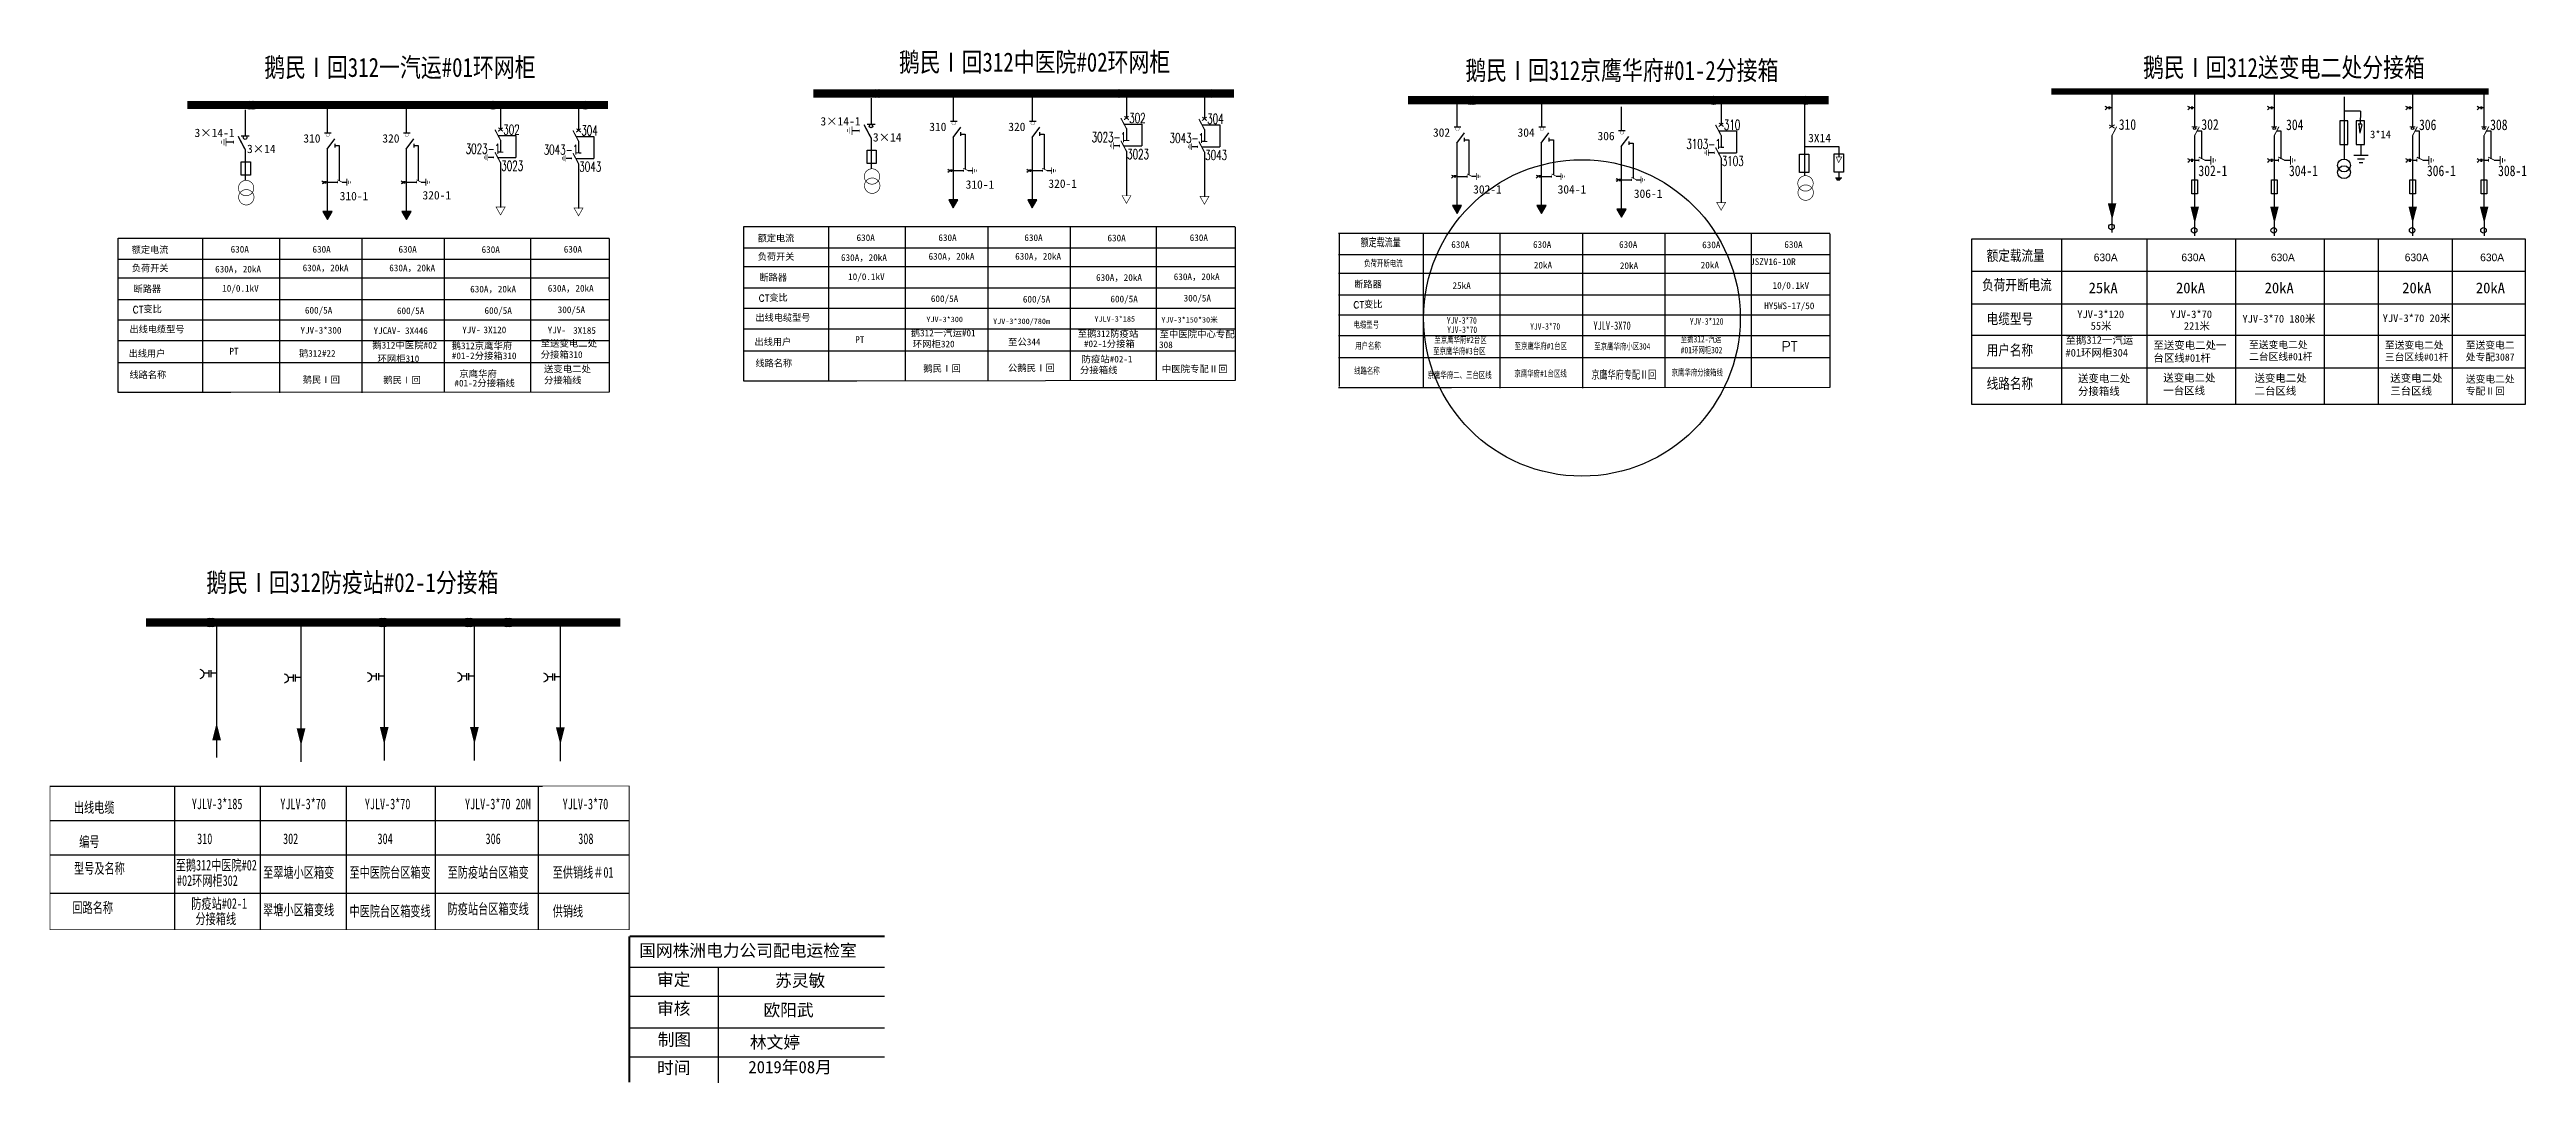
# Model space of a CAD drawing. Header units: millimetres. Extents: x 786 to 1392, y 1724 to 1977.
import ezdxf

# ---------------------------------------------------------------- set-up
doc = ezdxf.new("R2010")
doc.units = ezdxf.units.MM
doc.layers.add('1', color=7, linetype='Continuous')
doc.layers.add('2', color=7, linetype='Continuous')
doc.styles.add('ANNOTEXT', font='')
doc.styles.add('DXFS', font='', dxfattribs={"width": 0.7})
doc.styles.add('HZ', font='complex', dxfattribs={"width": 0.75, "bigfont": 'hztxt'})
doc.styles.add('SimSun_txtstyle_3.00_0_0', font='', dxfattribs={"height": 3})
doc.styles.add('ST', font='', dxfattribs={"width": 0.8})
doc.styles.add('字体', font='', dxfattribs={"height": 2.5})
doc.styles.add('宋体', font='txt.shx', dxfattribs={"width": 0.85, "height": 2.8, "bigfont": 'gbcbig.shx'})
doc.styles.get('ANNOTEXT').set_extended_font_data('SimSun')
doc.styles.get('DXFS').set_extended_font_data('SimSun')
doc.styles.get('SimSun_txtstyle_3.00_0_0').set_extended_font_data('SimSun')
doc.styles.get('ST').set_extended_font_data('SimSun')
doc.styles.get('字体').set_extended_font_data('SimSun')

msp = doc.modelspace()

# ---------------------------------------------------------------- texts
at = {"color": 0}
for s, height, p in [('3×14-1', 2.055, (821.63, 1955.58)), ('3×14-1', 2.055, (974.69, 1958.41)), ('3×14', 2.055, (987.52, 1954.49)), ('310', 2.055, (1001.3, 1957.05)), ('320', 2.055, (1020.62, 1957.05)), ('302', 2.055, (1124.47, 1955.66)), ('304', 2.055, (1145.15, 1955.66)), ('306', 2.055, (1164.7, 1954.81)), ('3×14', 2.055, (834.46, 1951.66)), ('310', 2.055, (848.24, 1954.22)), ('320', 2.055, (867.56, 1954.22)), ('3X14', 2.055, (1216.21, 1954.31)), ('310-1', 2.055, (1010.19, 1942.94)), ('320-1', 2.055, (1030.43, 1943.15)), ('310-1', 2.055, (857.13, 1940.11)), ('320-1', 2.055, (877.38, 1940.32)), ('302-1', 2.055, (1134.29, 1941.75)), ('304-1', 2.055, (1154.96, 1941.75)), ('306-1', 2.055, (1173.58, 1940.7)), ('630A', 1.639, (830.46, 1927.31)), ('630A', 1.639, (850.47, 1927.31)), ('630A', 1.639, (871.51, 1927.31)), ('630A', 1.639, (891.83, 1927.24)), ('630A', 1.639, (911.92, 1927.31)), ('630A，20kA', 1.639, (979.72, 1925.28)), ('630A', 1.639, (983.52, 1930.14)), ('630A，20kA', 1.639, (1001.13, 1925.58)), ('630A', 1.639, (1003.53, 1930.14)), ('630A，20kA', 1.639, (1022.31, 1925.58)), ('630A', 1.639, (1024.56, 1930.14)), ('630A', 1.639, (1044.88, 1930.07)), ('630A', 1.639, (1064.98, 1930.14)), ('630A', 1.639, (1128.94, 1928.47)), ('630A', 1.639, (1148.94, 1928.47)), ('630A', 1.639, (1169.98, 1928.47)), ('630A', 1.639, (1190.3, 1928.4)), ('630A', 1.639, (1210.4, 1928.47)), ('630A，20kA', 1.639, (826.67, 1922.45)), ('630A，20kA', 1.639, (848.07, 1922.75)), ('630A，20kA', 1.639, (869.25, 1922.75)), ('10/0.1kV', 1.639, (981.46, 1920.6)), ('630A，20kA', 1.639, (1042.09, 1920.4)), ('630A，20kA', 1.639, (1061.08, 1920.59)), ('25kA', 1.639, (1129.25, 1918.43)), ('20kA', 1.639, (1149.14, 1923.43)), ('20kA', 1.639, (1170.18, 1923.3)), ('20kA', 1.639, (1189.94, 1923.43)), ('JSZV16-10R', 1.639, (1202.03, 1924.27)), ('10/0.1kV', 1.639, (1207.52, 1918.45)), ('10/0.1kV', 1.639, (828.4, 1917.76)), ('600/5A', 1.639, (848.63, 1912.39)), ('600/5A', 1.639, (871.13, 1912.27)), ('630A，20kA', 1.639, (889.04, 1917.57)), ('600/5A', 1.639, (892.54, 1912.32)), ('630A，20kA', 1.639, (908.02, 1917.76)), ('300/5A', 1.639, (910.44, 1912.52)), ('600/5A', 1.639, (1001.69, 1915.22)), ('600/5A', 1.639, (1024.19, 1915.1)), ('600/5A', 1.639, (1045.6, 1915.15)), ('300/5A', 1.639, (1063.5, 1915.35)), ('HY5WS-17/50', 1.6394, (1205.47, 1913.48)), ('YJV-3*300', 1.328, (1000.59, 1910.31)), ('YJV-3*300/780m', 1.3284, (1016.91, 1909.86)), ('YJLV-3*185', 1.328, (1041.69, 1910.43)), ('YJV-3*150*30米', 1.3284, (1058.05, 1910.21)), ('PT', 1.639, (830.16, 1902.38)), ('PT', 1.639, (983.21, 1905.21))]:
    msp.add_text(s, height=height, dxfattribs=at).set_placement(p)
at = {"style": '宋体', "width": 0.65}
for s, p in [('302', (897.13, 1956.2)), ('304', (916.21, 1955.99)), ('3023-1', (1041, 1954.34)), ('302', (1050.19, 1959.03)), ('3043-1', (1060.07, 1954.13)), ('304', (1069.26, 1958.82)), ('310', (1195.61, 1957.37)), ('3023-1', (887.94, 1951.51)), ('3043-1', (907.01, 1951.29)), ('3023', (1049.69, 1950.19)), ('3043', (1068.77, 1949.97)), ('3103-1', (1186.42, 1952.67)), ('3103', (1195.11, 1948.52)), ('3023', (896.64, 1947.35)), ('3043', (915.71, 1947.14))]:
    msp.add_text(s, height=2.403, dxfattribs=at).set_placement(p)
msp.add_text('3*14', height=1.875).set_placement((1353.62, 1955.3))
at = {"color": 0}
for s, height, style, p in [('额定电流', 1.661, 'HZ', (806.27, 1927.03)), ('额定电流', 1.661, 'HZ', (959.33, 1929.86)), ('负荷开关', 1.661, 'HZ', (959.35, 1925.36)), ('负荷开关', 1.661, 'HZ', (806.29, 1922.53)), ('断路器', 1.661, 'HZ', (959.78, 1920.27)), ('断路器', 1.661, 'HZ', (1105.2, 1918.6)), ('CT变比', 1.661, 'HZ', (806.51, 1912.52)), ('断路器', 1.661, 'HZ', (806.73, 1917.44)), ('CT变比', 1.661, 'HZ', (959.57, 1915.35)), ('CT变比', 1.661, 'HZ', (1104.99, 1913.69)), ('出线电缆型号', 1.661, 'HZ', (805.72, 1907.6)), ('YJV-3*300', 1.639, 'ANNOTEXT', (847.53, 1907.48)), ('YJCAV-', 1.639, 'ANNOTEXT', (865.4, 1907.42)), ('3X446', 1.639, 'ANNOTEXT', (873.11, 1907.39)), ('YJV-', 1.639, 'ANNOTEXT', (887.1, 1907.59)), ('3X120', 1.639, 'ANNOTEXT', (892.29, 1907.6)), ('YJV-', 1.639, 'ANNOTEXT', (907.99, 1907.54)), ('3X185', 1.639, 'ANNOTEXT', (914.21, 1907.45)), ('出线电缆型号', 1.661, 'HZ', (958.78, 1910.43)), ('鹅312一汽运#01', 1.639, 'ANNOTEXT', (996.76, 1906.82)), ('至鹅312防疫站', 1.639, 'ANNOTEXT', (1037.59, 1906.65)), ('至中医院中心专配', 1.639, 'ANNOTEXT', (1057.62, 1906.54)), ('出线用户', 1.661, 'HZ', (805.51, 1901.66)), ('鹅312#22', 1.639, 'ANNOTEXT', (847.14, 1901.84)), ('鹅312中医院#02', 1.639, 'ANNOTEXT', (865.1, 1903.84)), ('环网柜310', 1.639, 'ANNOTEXT', (866.36, 1900.55)), ('鹅312京鹰华府', 1.639, 'ANNOTEXT', (884.5, 1903.69)), ('#01-2分接箱310', 1.6394, 'ANNOTEXT', (884.55, 1901.25)), ('出线用户', 1.661, 'HZ', (958.57, 1904.5)), ('环网柜320', 1.639, 'ANNOTEXT', (997.27, 1904.14)), ('至公344', 1.639, 'ANNOTEXT', (1020.56, 1904.65)), ('防疫站#02-1', 1.639, 'ANNOTEXT', (1038.54, 1900.44)), ('#02-1分接箱', 1.639, 'ANNOTEXT', (1039.12, 1904.19)), ('308', 1.639, 'ANNOTEXT', (1057.49, 1903.95)), ('线路名称', 1.661, 'HZ', (805.73, 1896.45)), ('鹅民Ⅰ回', 1.639, 'ANNOTEXT', (848.02, 1895.4)), ('鹅民Ⅰ回', 1.639, 'ANNOTEXT', (867.78, 1895.32)), ('#01-2分接箱线', 1.639, 'ANNOTEXT', (885.19, 1894.57)), ('京鹰华府', 1.639, 'ANNOTEXT', (886.38, 1896.85)), ('线路名称', 1.661, 'HZ', (958.79, 1899.29)), ('鹅民Ⅰ回', 1.639, 'ANNOTEXT', (999.83, 1898.15)), ('公鹅民Ⅰ回', 1.639, 'ANNOTEXT', (1020.53, 1898.28)), ('分接箱线', 1.639, 'ANNOTEXT', (1038.15, 1897.76)), ('中医院专配Ⅱ回', 1.639, 'ANNOTEXT', (1058.18, 1898.03))]:
    msp.add_text(s, height=height, dxfattribs=dict(at, style=style)).set_placement(p)
at = {"style": 'HZ'}
msp.add_text('PT', height=2.5, dxfattribs=at).set_placement((1209.7, 1903.09))
at = {"color": 1, "attachment_point": 1, "style": 'DXFS'}
for s, insert, char_height, width in [('{\\C256;额定载流量}', (1106.76, 1930.82), 2, 12.1505), ('{\\C256;负荷开断电流}', (1107.63, 1925.51), 1.6, 12.7449), ('{\\C256;电缆型号}', (1105.04, 1910.5), 1.6, 8.563), ('{\\C256;YJV-3*70}', (1127.87, 1911.52), 1.6, 9.0963), ('{\\C256;YJV-3*70}', (1127.95, 1909.26), 1.6, 9.0963), ('{\\C256;YJV-3*70}', (1148.25, 1910.05), 1.6, 9.0963), ('{\\C256;YJV-3*120}', (1187.28, 1911.28), 1.6, 9.0963), ('{\\C256;用户名称}', (1105.46, 1905.34), 1.6, 8.563), ('{\\C256;至京鹰华府#3台区}', (1124.53, 1904.04), 1.6, 13.9167), ('{\\C256;至京鹰华府#2台区}', (1124.81, 1906.78), 1.6, 13.9167), ('{\\C256;至京鹰华府#1台区}', (1144.43, 1905.26), 1.6, 13.9167), ('{\\C256;至京鹰华府小区304}', (1163.91, 1905.18), 1.6, 13.9167), ('{\\C256;至鹅312-汽运#01环网柜302}', (1185.05, 1906.95), 1.6, 11.2235), ('{\\C256;线路名称}', (1105.19, 1899.23), 1.6, 8.563), ('{\\C256;京鹰华府二、三台区线}', (1123.15, 1898.17), 1.6, 16.336), ('{\\C256;京鹰华府#1台区线}', (1144.38, 1898.55), 1.6, 13.9167), ('{\\C256;京鹰华府分接箱线}', (1182.82, 1898.8), 1.6, 13.7239)]:
    msp.add_mtext(s, dxfattribs=dict(at, insert=insert, char_height=char_height, width=width))
at = {"linetype": 'Continuous', "attachment_point": 1}
for s, insert, char_height, width, style in [('{\\f\uffbfﾬￌﾣﾤ_GB2312|b0|i0|c134|p49;630A}', (1286.05, 1927.08), 1.8715, 14.7835, '字体'), ('{\\f\uffbfﾬￌﾣﾤ_GB2312|b0|i0|c134|p49;630A}', (1307.49, 1927.08), 1.8715, 14.7835, '字体'), ('{\\f\uffbfﾬￌﾣﾤ_GB2312|b0|i0|c134|p49;630A}', (1329.37, 1927.08), 1.8715, 14.7835, '字体'), ('{\\f\uffbfﾬￌﾣﾤ_GB2312|b0|i0|c134|p49;630A}', (1362.1, 1927.08), 1.8715, 14.7835, '字体'), ('{\\f\uffbfﾬￌﾣﾤ_GB2312|b0|i0|c134|p49;630A}', (1380.55, 1927.08), 1.8715, 14.7835, '字体'), ('YJV-3*120', (1282.02, 1913.17), 1.872, 10.0239, '字体'), ('55{\\fKaiTi_GB2312|b0|i0|c134|p32;米}', (1285.31, 1910.31), 1.8715, 10.0239, '字体'), ('YJV-3*70', (1304.79, 1913.17), 1.872, 10.0239, '字体'), ('221{\\fKaiTi_GB2312|b0|i0|c134|p32;米}', (1308.09, 1910.31), 1.8715, 10.0239, '字体'), ('YJV-3*70 180米', (1322.42, 1912.06), 1.8715, 25.1088, '字体'), ('YJV-3*70 20米', (1356.71, 1912.21), 1.8715, 25.1088, '字体'), ('至鹅312一汽运#01环网柜304', (1279.14, 1906.87), 1.8715, 19.8125, '字体'), ('至送变电二处一台区线#01杆', (1300.64, 1905.59), 1.8715, 18.5576, '字体'), ('至送变电二处二台区线#01杆', (1324.02, 1905.66), 1.7504, 16.6019, '字体'), ('至送变电二处三台区线#01杆', (1357.25, 1905.56), 1.7504, 16.6019, '字体'), ('至送变电二处专配3087', (1377.03, 1905.56), 1.7504, 12.703, '字体'), ('送变电二处分接箱线', (1282.2, 1897.45), 1.872, 13.5194, '字体'), ('送变电二处一台区线', (1303.05, 1897.62), 1.872, 14.07, '字体'), ('送变电二处二台区线', (1325.37, 1897.55), 1.872, 14.074, '字体'), ('送变电二处三台区线', (1358.56, 1897.55), 1.872, 14.074, '字体'), ('送变电二处专配Ⅱ回', (1377.03, 1897.25), 1.75, 12.703, '字体'), ('国网株洲电力公司配电运检室', (930.35, 1758.1), 3, 82.0179, 'SimSun_txtstyle_3.00_0_0'), ('审定', (934.72, 1750.98), 3, 23.4615, '字体'), ('苏灵敏', (963.59, 1750.76), 3, 23.4615, '字体'), ('审核', (934.72, 1743.92), 3, 23.4615, '字体'), ('欧阳武', (960.75, 1743.54), 3, 33.0539, '字体'), ('制图', (934.88, 1736.3), 3, 23.4615, '字体'), ('林文婷', (957.44, 1735.63), 3, 60.45, 'SimSun_txtstyle_3.00_0_0'), ('时间', (934.72, 1729.42), 3, 23.4615, '字体'), ('2019年08月', (957.06, 1729.59), 3, 29.5219, 'SimSun_txtstyle_3.00_0_0')]:
    msp.add_mtext(s, dxfattribs=dict(at, insert=insert, char_height=char_height, width=width, style=style))
at = {"color": 1, "char_height": 4.3616, "width": 51.1029, "attachment_point": 1}
for s, insert in [('{\\fSimSun|b0|i0|c134|p2;\\H0.6x;\\C7;25kA}', (1284.79, 1919.99)), ('{\\fSimSun|b0|i0|c134|p2;\\H0.6x;\\C7;20kA}', (1306.16, 1919.99)), ('{\\fSimSun|b0|i0|c134|p2;\\H0.6x;\\C7;20kA}', (1327.84, 1919.99)), ('{\\fSimSun|b0|i0|c134|p2;\\H0.6x;\\C7;20kA}', (1361.48, 1919.99)), ('{\\fSimSun|b0|i0|c134|p2;\\H0.6x;\\C7;20kA}', (1379.49, 1919.99))]:
    msp.add_mtext(s, dxfattribs=dict(at, insert=insert))
at = {"color": 0, "attachment_point": 1, "style": 'ANNOTEXT'}
for s, insert, char_height, width in [('至送变电二处分接箱310', (906.28, 1905.93), 1.6394, 15.2993), ('送变电二处分接箱线', (907.08, 1899.66), 1.639, 13.5194)]:
    msp.add_mtext(s, dxfattribs=dict(at, insert=insert, char_height=char_height, width=width))
at = {"layer": '1'}
for s, height, style, width, p in [('鹅民Ⅰ回312一汽运#01环网柜', 4.68, 'ST', 0.8, (838.68, 1970.29)), ('鹅民Ⅰ回312中医院#02环网柜', 4.68, 'ST', 0.8, (993.88, 1971.58)), ('鹅民Ⅰ回312京鹰华府#01-2分接箱', 4.68, 'ST', 0.8, (1132.4, 1969.54)), ('鹅民Ⅰ回312送变电二处分接箱', 4.68, 'ST', 0.8, (1298.11, 1970.26)), ('310', 2.6, 'ST', 0.8, (1292.17, 1957.35)), ('302', 2.6, 'ST', 0.8, (1312.37, 1957.35)), ('304', 2.6, 'ST', 0.8, (1333.08, 1957.29)), ('306', 2.6, 'ST', 0.8, (1365.59, 1957.29)), ('308', 2.6, 'ST', 0.8, (1382.99, 1957.29)), ('302-1', 2.6, 'ST', 0.8, (1311.65, 1946.03)), ('304-1', 2.6, 'ST', 0.8, (1333.79, 1946.03)), ('306-1', 2.6, 'ST', 0.8, (1367.52, 1946.03)), ('308-1', 2.6, 'ST', 0.8, (1384.93, 1946.03)), ('额定载流量', 2.6, 'ST', 0.8, (1259.87, 1925.3)), ('负荷开断电流', 2.6, 'ST', 0.8, (1258.75, 1918.11)), ('YJLV-3X70', 2.023, 'DXFS', 0.7, (1163.72, 1908.44)), ('电缆型号', 2.6, 'ST', 0.8, (1259.87, 1909.82)), ('用户名称', 2.6, 'ST', 0.8, (1259.87, 1902.17)), ('京鹰华府专配Ⅱ回', 2.023, 'DXFS', 0.7, (1163.2, 1896.44)), ('线路名称', 2.6, 'ST', 0.8, (1259.87, 1894.01)), ('鹅民Ⅰ回312防疫站#02-1分接箱', 4.68, 'ST', 0.8, (824.51, 1844.27)), ('出线电缆', 2.6, 'DXFS', 0.7, (792.13, 1790.3)), ('YJLV-3*185', 2.6, 'DXFS', 0.7, (820.97, 1791.17)), ('YJLV-3*70', 2.6, 'DXFS', 0.7, (842.61, 1791.15)), ('YJLV-3*70', 2.6, 'DXFS', 0.7, (863.27, 1791.15)), ('YJLV-3*70 20M', 2.6, 'DXFS', 0.7, (887.76, 1791.15)), ('YJLV-3*70', 2.6, 'DXFS', 0.7, (911.65, 1791.15)), ('编号', 2.6, 'DXFS', 0.7, (793.43, 1781.91)), ('310', 2.6, 'DXFS', 0.7, (822.27, 1782.64)), ('302', 2.6, 'DXFS', 0.7, (843.28, 1782.64)), ('304', 2.6, 'DXFS', 0.7, (866.37, 1782.64)), ('306', 2.6, 'DXFS', 0.7, (892.79, 1782.64)), ('308', 2.6, 'DXFS', 0.7, (915.47, 1782.64)), ('型号及名称', 2.6, 'DXFS', 0.7, (792.17, 1775.39)), ('至鹅312中医院#02', 2.6, 'DXFS', 0.7, (817.03, 1776.17)), ('#02环网柜302', 2.6, 'DXFS', 0.7, (817.33, 1772.4)), ('至翠塘小区箱变', 2.6, 'DXFS', 0.7, (838.41, 1774.4)), ('至中医院台区箱变', 2.6, 'DXFS', 0.7, (859.52, 1774.42)), ('至防疫站台区箱变', 2.6, 'DXFS', 0.7, (883.52, 1774.42)), ('至供销线＃01', 2.6, 'DXFS', 0.7, (909.2, 1774.42)), ('防疫站#02-1', 2.6, 'DXFS', 0.7, (820.84, 1766.79)), ('分接箱线', 2.6, 'DXFS', 0.7, (821.88, 1763.06)), ('翠塘小区箱变线', 2.6, 'DXFS', 0.7, (838.41, 1765.25)), ('中医院台区箱变线', 2.6, 'DXFS', 0.7, (859.52, 1764.94)), ('防疫站台区箱变线', 2.6, 'DXFS', 0.7, (883.52, 1765.5)), ('供销线', 2.6, 'DXFS', 0.7, (909.2, 1764.94))]:
    msp.add_text(s, height=height, dxfattribs=dict(at, style=style, width=width)).set_placement(p)
at = {"layer": '1', "insert": (791.77, 1768.38), "char_height": 2.6, "width": 13.9204, "attachment_point": 1, "style": 'DXFS'}
msp.add_mtext('回路名称', dxfattribs=at)

# ---------------------------------------------------------------- blocks, each defined once
blk = doc.blocks.new('JD')
for points in [[(-2, 0.2), (-2, -0.2), (2, 0.2), (2, -0.2)], [(1, -1.2), (1, -0.8), (-1, -1.2), (-1, -0.8)], [(-0.5, -1.8), (-0.5, -2.2), (0.5, -1.8), (0.5, -2.2)]]:
    blk.add_trace(points)

# ---------------------------------------------------------------- hatches: boundary and pattern name
for points in [[(1007.18, 1938.26), (1008.31, 1940.22), (1006.05, 1940.22)], [(1026.5, 1938.26), (1027.63, 1940.22), (1025.37, 1940.22)], [(1130.35, 1936.86), (1131.48, 1938.82), (1129.22, 1938.82)], [(1151.03, 1936.86), (1152.16, 1938.82), (1149.9, 1938.82)], [(854.13, 1935.43), (855.26, 1937.38), (853, 1937.38)], [(873.44, 1935.43), (874.58, 1937.38), (872.31, 1937.38)], [(1170.58, 1936.01), (1171.71, 1937.97), (1169.45, 1937.97)]]:
    msp.add_hatch(color=7).paths.add_polyline_path(points)

# ---------------------------------------------------------------- linework, layer by layer
for p, q in [((896.47, 1962.59), (896.47, 1957.33)), ((987.06, 1965.1), (987.06, 1958.54)), ((1049.52, 1965.42), (1049.52, 1960.16)), ((1068.59, 1965.21), (1068.59, 1959.95)), ((1194.94, 1963.76), (1194.94, 1958.49)), ((834, 1962.27), (834, 1955.7)), ((853.41, 1956.61), (855.05, 1956.61)), ((872.73, 1956.61), (874.37, 1956.61)), ((915.54, 1962.38), (915.54, 1957.12)), ((984.24, 1957.12), (982.41, 1957.12)), ((1006.47, 1959.44), (1008.1, 1959.44)), ((1008.96, 1956.75), (1008.96, 1955.9)), ((1025.79, 1959.44), (1027.42, 1959.44)), ((1028.28, 1956.75), (1028.28, 1955.9)), ((1048.92, 1958.76), (1053.25, 1958.76)), ((1049.52, 1957.63), (1049.52, 1954.74)), ((1053.25, 1958.76), (1053.25, 1953.4)), ((1068, 1958.55), (1072.32, 1958.55)), ((1068.59, 1957.42), (1068.59, 1954.53)), ((1072.32, 1958.55), (1072.32, 1953.18)), ((1129.64, 1958.04), (1131.27, 1958.04)), ((1150.32, 1958.04), (1151.95, 1958.04)), ((1169.86, 1957.19), (1171.5, 1957.19)), ((1194.34, 1957.1), (1198.67, 1957.1)), ((1198.67, 1957.1), (1198.67, 1951.73)), ((831.18, 1954.29), (829.36, 1954.29)), ((855.9, 1953.91), (855.9, 1953.06)), ((855.92, 1953.48), (857.01, 1953.48)), ((857.01, 1953.48), (857.01, 1944.91)), ((875.22, 1953.91), (875.22, 1953.06)), ((875.24, 1953.48), (876.33, 1953.48)), ((876.33, 1953.48), (876.33, 1944.91)), ((894.81, 1950.56), (893.35, 1950.56)), ((895.78, 1950.56), (900.19, 1950.56)), ((895.87, 1955.93), (900.19, 1955.93)), ((896.47, 1954.79), (896.47, 1951.91)), ((900.19, 1955.93), (900.19, 1950.56)), ((913.88, 1950.35), (912.42, 1950.35)), ((914.86, 1950.35), (919.27, 1950.35)), ((914.94, 1955.72), (919.27, 1955.72)), ((915.54, 1954.58), (915.54, 1951.69)), ((919.27, 1955.72), (919.27, 1950.35)), ((1008.98, 1956.32), (1010.06, 1956.32)), ((1010.06, 1956.32), (1010.06, 1947.74)), ((1028.3, 1956.32), (1029.38, 1956.32)), ((1029.38, 1956.32), (1029.38, 1947.74)), ((1047.87, 1953.4), (1046.4, 1953.4)), ((1048.84, 1953.4), (1053.25, 1953.4)), ((1049.52, 1952.1), (1049.52, 1941.16)), ((1066.94, 1953.18), (1065.48, 1953.18)), ((1067.91, 1953.18), (1072.32, 1953.18)), ((1068.59, 1951.89), (1068.59, 1940.94)), ((1132.13, 1955.35), (1132.13, 1954.5)), ((1132.15, 1954.92), (1133.23, 1954.92)), ((1133.23, 1954.92), (1133.23, 1946.35)), ((1152.81, 1955.35), (1152.81, 1954.5)), ((1152.82, 1954.92), (1153.91, 1954.92)), ((1153.91, 1954.92), (1153.91, 1946.35)), ((1172.35, 1954.5), (1172.35, 1953.65)), ((1172.37, 1954.07), (1173.46, 1954.07)), ((1173.46, 1954.07), (1173.46, 1945.5)), ((1193.28, 1951.73), (1191.82, 1951.73)), ((1194.26, 1951.73), (1198.67, 1951.73)), ((1194.94, 1955.96), (1194.94, 1953.07)), ((1194.94, 1950.44), (1194.94, 1939.49)), ((1351.33, 1953.6), (1351.33, 1951.15)), ((854.13, 1944.52), (856.61, 1944.52)), ((857.71, 1944.55), (858.86, 1944.55)), ((873.44, 1944.52), (875.93, 1944.52)), ((877.03, 1944.55), (878.17, 1944.55)), ((896.47, 1949.27), (896.47, 1938.32)), ((915.54, 1949.06), (915.54, 1938.11)), ((1007.18, 1947.36), (1009.67, 1947.36)), ((1010.77, 1947.38), (1011.91, 1947.38)), ((1026.5, 1947.36), (1028.99, 1947.36)), ((1030.09, 1947.38), (1031.23, 1947.38)), ((1130.35, 1945.96), (1132.84, 1945.96)), ((1133.94, 1945.98), (1135.08, 1945.98)), ((1151.03, 1945.96), (1153.52, 1945.96)), ((1154.62, 1945.98), (1155.76, 1945.98)), ((1170.58, 1945.11), (1173.07, 1945.11)), ((1174.16, 1945.13), (1175.31, 1945.13)), ((1256.24, 1899.09), (1391.57, 1899.09)), ((827.01, 1836.88), (827.01, 1811.59)), ((847.64, 1835.81), (847.64, 1810.52)), ((867.98, 1836.15), (867.98, 1810.86)), ((890.04, 1836.15), (890.04, 1810.86)), ((911.06, 1836.02), (911.06, 1810.72)), ((827.01, 1811.23), (827.01, 1803.78)), ((847.63, 1810.16), (847.63, 1802.71)), ((867.97, 1810.5), (867.97, 1803.05)), ((890.03, 1810.5), (890.03, 1803.05)), ((911.05, 1810.37), (911.05, 1802.92)), ((816.7, 1796.83), (816.7, 1761.68)), ((816.7, 1796.83), (816.7, 1761.68)), ((837.71, 1796.83), (837.71, 1761.68)), ((858.73, 1796.83), (858.73, 1761.68)), ((880.51, 1796.83), (880.51, 1761.68)), ((905.69, 1796.83), (905.69, 1761.68))]:
    msp.add_line(p, q)
at = {"color": 7}
for p, q in [((1007.22, 1959.63), (1007.22, 1965.21)), ((1026.54, 1959.63), (1026.54, 1965.21)), ((1130.39, 1958.23), (1130.39, 1963.82)), ((1151.06, 1958.23), (1151.06, 1963.82)), ((1170.61, 1957.38), (1170.61, 1962.97)), ((854.16, 1956.79), (854.16, 1962.38)), ((873.48, 1956.79), (873.48, 1962.38))]:
    msp.add_line(p, q, dxfattribs=at)
at = {"color": 0}
for p, q in [((1215.33, 1963.86), (1215.33, 1946.09)), ((834, 1952.54), (834, 1944.95)), ((854.05, 1952.65), (854.05, 1937.04)), ((873.37, 1952.65), (873.37, 1937.04)), ((987.06, 1955.37), (987.06, 1947.78)), ((1007.11, 1955.48), (1007.11, 1939.87)), ((1026.43, 1955.48), (1026.43, 1939.87)), ((1130.28, 1954.08), (1130.28, 1938.48)), ((1150.95, 1954.08), (1150.95, 1938.48)), ((1170.5, 1953.23), (1170.5, 1937.63)), ((976.62, 1933.71), (976.62, 1895.9)), ((995.43, 1933.5), (995.43, 1895.84)), ((823.57, 1930.87), (823.57, 1893.06)), ((842.37, 1930.66), (842.37, 1893.01)), ((955.98, 1928.51), (971.01, 1928.51)), ((970.94, 1928.51), (983.62, 1928.51)), ((981.12, 1928.51), (1076.08, 1928.51)), ((1101.4, 1926.84), (1116.43, 1926.84)), ((1116.36, 1926.84), (1129.04, 1926.84)), ((1122.04, 1932.04), (1122.04, 1894.23)), ((1126.54, 1926.84), (1221.5, 1926.84)), ((1140.85, 1931.83), (1140.85, 1894.18)), ((802.93, 1925.67), (817.95, 1925.67)), ((802.93, 1921.11), (817.89, 1921.11)), ((817.82, 1921.11), (830.5, 1921.11)), ((817.88, 1925.67), (830.56, 1925.67)), ((828.06, 1925.67), (923.02, 1925.67)), ((830.28, 1921.11), (923.02, 1921.11)), ((955.98, 1923.94), (970.95, 1923.94)), ((970.88, 1923.94), (983.56, 1923.94)), ((983.34, 1923.94), (1076.08, 1923.94)), ((1101.4, 1922.28), (1116.37, 1922.28)), ((1116.29, 1922.28), (1128.97, 1922.28)), ((1128.76, 1922.28), (1221.5, 1922.28)), ((802.93, 1910.89), (817.78, 1910.89)), ((817.71, 1910.89), (830.39, 1910.89)), ((830.18, 1910.89), (923.02, 1910.89)), ((955.98, 1913.73), (970.84, 1913.73)), ((955.98, 1908.68), (1076.08, 1908.68)), ((970.77, 1913.73), (983.45, 1913.73)), ((983.23, 1913.73), (1076.08, 1913.73)), ((1101.4, 1912.06), (1116.26, 1912.06)), ((1116.19, 1912.06), (1128.86, 1912.06)), ((1128.65, 1912.06), (1221.5, 1912.06))]:
    msp.add_line(p, q, dxfattribs=at)
at = {"linetype": 'Continuous'}
for p, q in [((1347.26, 1965.4), (1347.26, 1950.28)), ((1351.25, 1961.89), (1347.26, 1961.89)), ((1351.61, 1958.71), (1350.75, 1958.71)), ((1350.87, 1958.71), (1351.12, 1956.49)), ((1351.61, 1958.65), (1351.12, 1956.62)), ((1351.25, 1961.89), (1351.24, 1958.77)), ((1256.24, 1890.17), (1256.24, 1930.66)), ((1256.24, 1930.66), (1391.57, 1930.66)), ((1278.19, 1930.49), (1278.19, 1890.04)), ((1299.03, 1930.62), (1299.03, 1890.17)), ((1320.72, 1930.62), (1320.72, 1890.17)), ((1342.43, 1930.57), (1342.43, 1890.17)), ((1355.58, 1930.66), (1355.58, 1890.17)), ((1373.67, 1930.66), (1373.67, 1890.17)), ((1391.57, 1930.66), (1391.57, 1890.17)), ((1256.25, 1922.78), (1391.57, 1922.78)), ((1256.25, 1914.79), (1391.57, 1914.79)), ((1256.25, 1907.09), (1391.57, 1907.09)), ((1391.57, 1890.17), (1256.24, 1890.17)), ((786.28, 1796.83), (906.69, 1796.83)), ((786.28, 1788.42), (927.77, 1788.42)), ((786.28, 1780.02), (927.77, 1780.02)), ((786.28, 1770.66), (927.77, 1770.66)), ((928.02, 1752.54), (990.39, 1752.54)), ((949.67, 1752.53), (949.67, 1724.2)), ((928.02, 1745.44), (990.39, 1745.44)), ((928.02, 1737.69), (990.39, 1737.69)), ((928.02, 1730.59), (990.39, 1730.59))]:
    msp.add_line(p, q, dxfattribs=at)
at = {"color": 0, "linetype": 'Continuous'}
for p, q in [((1215.34, 1953.23), (1223.7, 1953.23)), ((1223.7, 1953.23), (1223.7, 1950.73)), ((1224.43, 1945.54), (1222.88, 1945.54)), ((1224.22, 1945.31), (1223.07, 1945.31)), ((1224, 1945), (1223.25, 1945)), ((1223.72, 1946.98), (1223.72, 1945.51))]:
    msp.add_line(p, q, dxfattribs=at)
for points, const_width in [([(819.85, 1963.41), (922.75, 1963.41)], 2), ([(972.91, 1966.25), (1075.81, 1966.25)], 2), ([(1118.33, 1964.58), (1221.22, 1964.58)], 2), ([(853.41, 1956.61), (855.05, 1956.61)], 0.139), ([(872.73, 1956.61), (874.37, 1956.61)], 0.139), ([(896.47, 1954.79), (895.1, 1957.38)], 0.273), ([(896.98, 1957.84), (895.89, 1956.98)], 0.273), ([(895.95, 1957.84), (897.05, 1956.98)], 0.273), ([(915.54, 1954.58), (914.17, 1957.17)], 0.273), ([(916.05, 1957.63), (914.96, 1956.77)], 0.273), ([(915.02, 1957.63), (916.12, 1956.77)], 0.273), ([(981.33, 1957.51), (981.33, 1956.78)], 0.149), ([(981.87, 1957.97), (981.87, 1956.37)], 0.149), ([(982.4, 1958.21), (982.4, 1956.12)], 0.149), ([(984.24, 1957.49), (984.24, 1956.76)], 0.149), ([(987.06, 1955.37), (985.35, 1958.6)], 0.341), ([(988.1, 1958.66), (986.09, 1958.67)], 0.341), ([(1006.47, 1959.44), (1008.1, 1959.44)], 0.139), ([(1025.79, 1959.44), (1027.42, 1959.44)], 0.139), ([(1049.52, 1957.63), (1048.16, 1960.21)], 0.273), ([(1050.04, 1960.67), (1048.94, 1959.81)], 0.273), ([(1049.01, 1960.67), (1050.1, 1959.81)], 0.273), ([(1068.59, 1957.42), (1067.23, 1960)], 0.273), ([(1069.11, 1960.46), (1068.02, 1959.6)], 0.273), ([(1068.08, 1960.46), (1069.17, 1959.6)], 0.273), ([(1129.64, 1958.04), (1131.27, 1958.04)], 0.139), ([(1150.32, 1958.04), (1151.95, 1958.04)], 0.139), ([(1169.86, 1957.19), (1171.5, 1957.19)], 0.139), ([(1194.94, 1955.96), (1193.58, 1958.55)], 0.273), ([(1195.45, 1959.01), (1194.36, 1958.15)], 0.273), ([(1194.43, 1959.01), (1195.52, 1958.15)], 0.273), ([(828.27, 1954.68), (828.27, 1953.94)], 0.149), ([(828.81, 1955.13), (828.81, 1953.53)], 0.149), ([(829.34, 1955.38), (829.34, 1953.29)], 0.149), ([(831.18, 1954.66), (831.18, 1953.92)], 0.149), ([(834, 1952.54), (832.3, 1955.77)], 0.341), ([(835.04, 1955.83), (833.03, 1955.84)], 0.341), ([(892.51, 1950.88), (892.51, 1950.29)], 0.119), ([(892.91, 1951.24), (892.91, 1949.96)], 0.119), ([(893.34, 1951.44), (893.34, 1949.76)], 0.119), ([(894.81, 1950.86), (894.81, 1950.27)], 0.119), ([(896.47, 1949.27), (895.1, 1951.86)], 0.273), ([(897.16, 1951.88), (895.77, 1951.93)], 0.273), ([(911.58, 1950.66), (911.58, 1950.07)], 0.119), ([(911.98, 1951.03), (911.98, 1949.74)], 0.119), ([(912.41, 1951.22), (912.41, 1949.55)], 0.119), ([(913.88, 1950.65), (913.88, 1950.06)], 0.119), ([(915.54, 1949.06), (914.17, 1951.64)], 0.273), ([(916.23, 1951.67), (914.84, 1951.72)], 0.273), ([(1045.57, 1953.71), (1045.57, 1953.12)], 0.119), ([(1045.96, 1954.07), (1045.96, 1952.79)], 0.119), ([(1046.39, 1954.27), (1046.39, 1952.59)], 0.119), ([(1047.87, 1953.69), (1047.87, 1953.1)], 0.119), ([(1049.52, 1952.1), (1048.16, 1954.69)], 0.273), ([(1050.22, 1954.72), (1048.83, 1954.76)], 0.273), ([(1064.64, 1953.5), (1064.64, 1952.91)], 0.119), ([(1065.04, 1953.86), (1065.04, 1952.58)], 0.119), ([(1065.46, 1954.06), (1065.46, 1952.38)], 0.119), ([(1066.94, 1953.48), (1066.94, 1952.89)], 0.119), ([(1068.59, 1951.89), (1067.23, 1954.48)], 0.273), ([(1069.29, 1954.5), (1067.9, 1954.55)], 0.273), ([(1190.99, 1952.04), (1190.99, 1951.45)], 0.119), ([(1191.38, 1952.41), (1191.38, 1951.12)], 0.119), ([(1191.81, 1952.6), (1191.81, 1950.93)], 0.119), ([(1193.28, 1952.03), (1193.28, 1951.44)], 0.119), ([(1194.94, 1950.44), (1193.58, 1953.02)], 0.273), ([(1195.64, 1953.05), (1194.25, 1953.1)], 0.273), ([(856.57, 1945.13), (857.78, 1944.52)], 0.182), ([(856.61, 1944.8), (856.61, 1944.24)], 0.182), ([(875.89, 1945.13), (877.1, 1944.52)], 0.182), ([(875.93, 1944.8), (875.93, 1944.24)], 0.182), ([(1009.62, 1947.96), (1010.84, 1947.36)], 0.182), ([(1009.67, 1947.64), (1009.67, 1947.08)], 0.182), ([(1028.94, 1947.96), (1030.16, 1947.36)], 0.182), ([(1028.99, 1947.64), (1028.99, 1947.08)], 0.182), ([(1132.79, 1946.57), (1134.01, 1945.96)], 0.182), ([(1132.84, 1946.24), (1132.84, 1945.68)], 0.182), ([(1153.47, 1946.57), (1154.69, 1945.96)], 0.182), ([(1153.52, 1946.24), (1153.52, 1945.68)], 0.182), ([(1173.02, 1945.72), (1174.23, 1945.11)], 0.182), ([(1173.07, 1945.39), (1173.07, 1944.83)], 0.182), ([(809.74, 1836.83), (925.78, 1836.83)], 2.1)]:
    msp.add_lwpolyline(points, dxfattribs=dict(const_width=const_width))
for points, const_width in [([(853.77, 1956.15, 1), (854.67, 1956.15, 1)], 0.0695), ([(873.09, 1956.15, 1), (873.99, 1956.15, 1)], 0.0695), ([(1006.83, 1958.98, 1), (1007.73, 1958.98, 1)], 0.0695), ([(1026.15, 1958.98, 1), (1027.05, 1958.98, 1)], 0.0695), ([(1130, 1957.59, 1), (1130.9, 1957.59, 1)], 0.0695), ([(1150.67, 1957.59, 1), (1151.58, 1957.59, 1)], 0.0695), ([(1170.22, 1956.74, 1), (1171.13, 1956.74, 1)], 0.0695), ([(836.12, 1943.1, -1), (832.36, 1943.1, -1)], 0.159), ([(989.18, 1945.93, -1), (985.41, 1945.93, -1)], 0.159), ([(989.23, 1943.68, -1), (985.46, 1943.68, -1)], 0.159), ([(1217.45, 1944.24, -1), (1213.68, 1944.24, -1)], 0.159), ([(836.17, 1940.85, -1), (832.41, 1940.85, -1)], 0.159), ([(1217.5, 1941.99, -1), (1213.73, 1941.99, -1)], 0.159)]:
    msp.add_lwpolyline(points, format="xyb", close=True, dxfattribs=dict(const_width=const_width))
at = {"linetype": 'Continuous'}
for points in [[(1348.22, 1959.56), (1346.2, 1959.56), (1346.2, 1953.79), (1348.22, 1953.79)], [(1352.23, 1959.56), (1350.21, 1959.56), (1350.21, 1953.79), (1352.23, 1953.79)]]:
    msp.add_lwpolyline(points, close=True, dxfattribs=at)
at = {"color": 0, "linetype": 'Continuous'}
for points in [[(986.11, 1952.38), (988.35, 1952.38), (988.35, 1949.07), (986.11, 1949.07)], [(1214.12, 1951.36), (1216.41, 1951.36), (1216.41, 1946.88), (1214.12, 1946.88)], [(1222.56, 1951.46), (1224.85, 1951.46), (1224.85, 1946.98), (1222.56, 1946.98)], [(833.05, 1949.55), (835.29, 1949.55), (835.29, 1946.24), (833.05, 1946.24)]]:
    msp.add_lwpolyline(points, close=True, dxfattribs=at)
at = {"color": 0, "const_width": 0.153}
for points in [[(1223.09, 1950.67), (1223.66, 1949.33), (1224.43, 1950.67)], [(895.37, 1938.44), (896.47, 1936.52), (897.56, 1938.44)], [(914.44, 1938.23), (915.54, 1936.31), (916.63, 1938.23)], [(1048.43, 1941.28), (1049.52, 1939.36), (1050.62, 1941.28)], [(1067.5, 1941.06), (1068.59, 1939.14), (1069.69, 1941.06)], [(1193.84, 1939.61), (1194.94, 1937.69), (1196.04, 1939.61)]]:
    msp.add_lwpolyline(points, close=True, dxfattribs=at)
for points, format in [([(852.8, 1944.85, -0.877934), (852.82, 1944.11)], "xyb"), ([(872.12, 1944.85, -0.877934), (872.14, 1944.11)], "xyb"), ([(1005.86, 1947.68, -0.877934), (1005.87, 1946.94)], "xyb"), ([(1025.18, 1947.68, -0.877934), (1025.19, 1946.94)], "xyb"), ([(1129.03, 1946.28, -0.877934), (1129.04, 1945.54)], "xyb"), ([(1149.71, 1946.28, -0.877934), (1149.72, 1945.54)], "xyb"), ([(1169.26, 1945.43, -0.877934), (1169.27, 1944.69)], "xyb"), ([(822.9, 1825.38, -0.877934), (822.94, 1823.08)], "xyb"), ([(843.53, 1824.31, -0.877934), (843.57, 1822.01)], "xyb"), ([(863.86, 1824.64, -0.877934), (863.91, 1822.35)], "xyb"), ([(885.92, 1824.64, -0.877934), (885.97, 1822.35)], "xyb"), ([(906.94, 1824.51, -0.877934), (906.99, 1822.22)], "xyb"), ([(827.04, 1808, 2.15, 0, 0), (827.04, 1812.27, 0, 0, 0)], "xyseb"), ([(847.67, 1810.95, 2.15, 0, 0), (847.67, 1806.68, 0, 0, 0)], "xyseb"), ([(868.01, 1811.29, 2.15, 0, 0), (868.01, 1807.02, 0, 0, 0)], "xyseb"), ([(890.07, 1811.29, 2.15, 0, 0), (890.07, 1807.02, 0, 0, 0)], "xyseb"), ([(911.09, 1811.16, 2.15, 0, 0), (911.09, 1806.89, 0, 0, 0)], "xyseb")]:
    msp.add_lwpolyline(points, format=format)
for points in [[(853.51, 1944.53), (853.13, 1944.53)], [(853.51, 1944.79), (853.51, 1944.23)], [(853.68, 1944.79), (853.68, 1944.23)], [(854.12, 1944.53), (853.68, 1944.53)], [(872.83, 1944.53), (872.45, 1944.53)], [(872.83, 1944.79), (872.83, 1944.23)], [(873, 1944.79), (873, 1944.23)], [(873.44, 1944.53), (873, 1944.53)], [(1006.57, 1947.37), (1006.19, 1947.37)], [(1006.57, 1947.62), (1006.57, 1947.07)], [(1006.74, 1947.62), (1006.74, 1947.07)], [(1007.18, 1947.37), (1006.74, 1947.37)], [(1025.89, 1947.37), (1025.51, 1947.37)], [(1025.89, 1947.62), (1025.89, 1947.07)], [(1026.06, 1947.62), (1026.06, 1947.07)], [(1026.5, 1947.37), (1026.06, 1947.37)], [(1129.74, 1945.97), (1129.36, 1945.97)], [(1129.74, 1946.23), (1129.74, 1945.67)], [(1129.91, 1946.23), (1129.91, 1945.67)], [(1130.35, 1945.97), (1129.91, 1945.97)], [(1150.42, 1945.97), (1150.03, 1945.97)], [(1150.42, 1946.23), (1150.42, 1945.67)], [(1150.59, 1946.23), (1150.59, 1945.67)], [(1151.03, 1945.97), (1150.59, 1945.97)], [(1169.97, 1945.12), (1169.58, 1945.12)], [(1169.97, 1945.37), (1169.97, 1944.82)], [(1170.14, 1945.37), (1170.14, 1944.82)], [(1170.58, 1945.12), (1170.14, 1945.12)], [(825.11, 1824.41), (823.92, 1824.41)], [(825.11, 1825.2), (825.11, 1823.48)], [(825.64, 1825.2), (825.64, 1823.48)], [(827.01, 1824.41), (825.64, 1824.41)], [(845.73, 1823.34), (844.54, 1823.34)], [(845.73, 1824.13), (845.73, 1822.41)], [(846.26, 1824.13), (846.26, 1822.41)], [(847.63, 1823.34), (846.26, 1823.34)], [(866.07, 1823.67), (864.88, 1823.67)], [(866.07, 1824.47), (866.07, 1822.75)], [(866.6, 1824.47), (866.6, 1822.75)], [(867.97, 1823.67), (866.6, 1823.67)], [(888.13, 1823.67), (886.94, 1823.67)], [(888.13, 1824.47), (888.13, 1822.75)], [(888.66, 1824.47), (888.66, 1822.75)], [(890.03, 1823.67), (888.66, 1823.67)], [(909.15, 1823.54), (907.96, 1823.54)], [(909.15, 1824.34), (909.15, 1822.62)], [(909.68, 1824.34), (909.68, 1822.62)], [(911.05, 1823.54), (909.68, 1823.54)]]:
    msp.add_lwpolyline(points)
at = {"color": 0}
for points in [[(1310.03, 1945.13), (1311.42, 1945.13), (1311.42, 1941.7), (1310.03, 1941.7)], [(1329.51, 1945.13), (1330.89, 1945.13), (1330.89, 1941.7), (1329.51, 1941.7)], [(1363.34, 1945.13), (1364.72, 1945.13), (1364.72, 1941.7), (1363.34, 1941.7)], [(1380.81, 1945.13), (1382.19, 1945.13), (1382.19, 1941.7), (1380.81, 1941.7)]]:
    msp.add_lwpolyline(points, close=True, dxfattribs=at)
at = {"color": 7}
for points in [[(1007.18, 1938.26), (1008.31, 1940.22), (1006.05, 1940.22)], [(1026.5, 1938.26), (1027.63, 1940.22), (1025.37, 1940.22)], [(1130.35, 1936.86), (1131.48, 1938.82), (1129.22, 1938.82)], [(1151.03, 1936.86), (1152.16, 1938.82), (1149.9, 1938.82)], [(854.13, 1935.43), (855.26, 1937.38), (853, 1937.38)], [(873.44, 1935.43), (874.58, 1937.38), (872.31, 1937.38)], [(1170.58, 1936.01), (1171.71, 1937.97), (1169.45, 1937.97)]]:
    msp.add_lwpolyline(points, close=True, dxfattribs=at)
at = {"linetype": 'Continuous'}
for points, const_width in [([(816.7, 1796.83), (786.28, 1796.83), (786.28, 1761.68), (927.91, 1761.68), (927.91, 1796.83), (816.7, 1796.83)], 0.21), ([(927.98, 1760.05), (927.98, 1724.32)], 0.5), ([(928.02, 1760.05), (990.39, 1760.05)], 0.5)]:
    msp.add_lwpolyline(points, dxfattribs=dict(at, const_width=const_width))
for centre, radius in [((835.11, 1963.39), 0.996), ((835.73, 1963.39), 0.996), ((835.97, 1963.39), 0.996), ((894.58, 1963.39), 0.996), ((894.67, 1963.39), 0.996), ((917.18, 1963.39), 0.996), ((988.17, 1966.22), 0.996), ((988.78, 1966.22), 0.996), ((989.03, 1966.22), 0.996), ((1047.64, 1966.22), 0.996), ((1047.73, 1966.22), 0.996), ((1070.24, 1966.22), 0.996), ((1133.58, 1964.55), 0.996), ((1134.2, 1964.55), 0.996), ((1134.44, 1964.55), 0.996), ((1193.06, 1964.55), 0.996), ((1193.15, 1964.55), 0.996), ((1215.66, 1964.55), 0.996), ((987.06, 1958.28), 0.444), ((834, 1955.45), 0.444), ((825.32, 1836.81), 1.05), ((825.97, 1836.81), 1.05), ((867.34, 1836.81), 1.05), ((867.99, 1836.81), 1.05), ((888.36, 1836.81), 1.05), ((889.01, 1836.81), 1.05), ((898.02, 1836.81), 1.05), ((898.66, 1836.81), 1.05)]:
    msp.add_circle(centre, radius)
at = {"color": 1}
msp.add_circle((1160.9, 1911.33), 38.71, dxfattribs=at)
at = {"linetype": 'Continuous'}
for centre in [(1347.26, 1948.63), (1347.26, 1946.97)]:
    msp.add_circle(centre, 1.57, dxfattribs=at)
for points in [[(1353.23, 1951.3), (1353.23, 1950.93), (1349.58, 1951.3), (1349.58, 1950.93)], [(1350.49, 1950.02), (1350.49, 1950.38), (1352.31, 1950.02), (1352.31, 1950.38)], [(1351.86, 1949.47), (1351.86, 1949.11), (1350.95, 1949.47), (1350.95, 1949.11)]]:
    msp.add_trace(points)
at = {"layer": '1'}
for p, q in [((1290.5, 1965.94), (1290.5, 1958.1)), ((1310.71, 1965.94), (1310.71, 1958.1)), ((1330.18, 1965.94), (1330.18, 1958.1)), ((1364.01, 1965.94), (1364.01, 1958.1)), ((1381.48, 1965.94), (1381.48, 1958.1)), ((1290.5, 1955.98), (1290.5, 1937.84)), ((1310.71, 1955.98), (1310.71, 1937.76)), ((1330.18, 1955.98), (1330.18, 1937.76)), ((1364.01, 1955.98), (1364.01, 1937.76)), ((1381.48, 1955.98), (1381.48, 1937.76)), ((1310.71, 1949.9), (1311.79, 1949.9)), ((1313.2, 1949.93), (1314.67, 1949.93)), ((1330.18, 1949.9), (1331.26, 1949.9)), ((1332.67, 1949.93), (1334.14, 1949.93)), ((1364.01, 1949.9), (1365.09, 1949.9)), ((1366.5, 1949.93), (1367.97, 1949.93)), ((1381.48, 1949.9), (1382.56, 1949.9)), ((1383.97, 1949.93), (1385.44, 1949.93)), ((1290.51, 1936.92), (1290.51, 1932.22)), ((1310.71, 1936.09), (1310.71, 1931.39)), ((1330.19, 1936.09), (1330.19, 1931.39)), ((1364.01, 1936.09), (1364.01, 1931.39)), ((1381.49, 1936.09), (1381.49, 1931.39))]:
    msp.add_line(p, q, dxfattribs=at)
for points, const_width in [([(1275.68, 1966.7), (1382.59, 1966.7)], 1.56), ([(1289.81, 1957.73), (1291.19, 1958.59)], 0.234), ([(1289.81, 1958.54), (1291.19, 1957.73)], 0.234), ([(1290.5, 1955.92), (1291.67, 1958.13)], 0.234), ([(1310.02, 1958.07), (1311.4, 1958.07)], 0.234), ([(1310.71, 1955.92), (1311.88, 1958.13)], 0.234), ([(1329.49, 1958.07), (1330.87, 1958.07)], 0.234), ([(1330.18, 1955.92), (1331.35, 1958.13)], 0.234), ([(1363.32, 1958.07), (1364.7, 1958.07)], 0.234), ([(1364.01, 1955.92), (1365.18, 1958.13)], 0.234), ([(1380.79, 1958.07), (1382.17, 1958.07)], 0.234), ([(1381.48, 1955.92), (1382.65, 1958.13)], 0.234), ([(1311.73, 1950.68), (1313.29, 1949.9)], 0.234), ([(1311.79, 1950.26), (1311.79, 1949.54)], 0.234), ([(1331.2, 1950.68), (1332.76, 1949.9)], 0.234), ([(1331.26, 1950.26), (1331.26, 1949.54)], 0.234), ([(1365.03, 1950.68), (1366.59, 1949.9)], 0.234), ([(1365.09, 1950.26), (1365.09, 1949.54)], 0.234), ([(1382.5, 1950.68), (1384.06, 1949.9)], 0.234), ([(1382.56, 1950.26), (1382.56, 1949.54)], 0.234)]:
    msp.add_lwpolyline(points, dxfattribs=dict(at, const_width=const_width))
for points, format in [([(1288.8, 1963.16, -0.877934), (1288.82, 1962.21)], "xyb"), ([(1309.01, 1963.16, -0.877934), (1309.03, 1962.21)], "xyb"), ([(1328.48, 1963.16, -0.877934), (1328.5, 1962.21)], "xyb"), ([(1362.31, 1963.16, -0.877934), (1362.33, 1962.21)], "xyb"), ([(1379.78, 1963.16, -0.877934), (1379.8, 1962.21)], "xyb"), ([(852.8, 1944.85, -0.877934), (852.82, 1944.12)], "xyb"), ([(872.12, 1944.85, -0.877934), (872.13, 1944.12)], "xyb"), ([(1005.86, 1947.69, -0.877934), (1005.87, 1946.95)], "xyb"), ([(1025.18, 1947.69, -0.877934), (1025.19, 1946.95)], "xyb"), ([(1129.03, 1946.29, -0.877934), (1129.04, 1945.55)], "xyb"), ([(1149.71, 1946.29, -0.877934), (1149.72, 1945.55)], "xyb"), ([(1169.25, 1945.44, -0.877934), (1169.27, 1944.7)], "xyb"), ([(1309.01, 1950.31, -0.877934), (1309.03, 1949.37)], "xyb"), ([(1328.48, 1950.31, -0.877934), (1328.5, 1949.37)], "xyb"), ([(1362.31, 1950.31, -0.877934), (1362.33, 1949.37)], "xyb"), ([(1379.78, 1950.31, -0.877934), (1379.8, 1949.37)], "xyb"), ([(1290.54, 1939.38, 2.08, 0, 0), (1290.54, 1935.25, 0, 0, 0)], "xyseb"), ([(1310.75, 1938.55, 2.08, 0, 0), (1310.75, 1934.42, 0, 0, 0)], "xyseb"), ([(1330.23, 1938.55, 2.08, 0, 0), (1330.23, 1934.42, 0, 0, 0)], "xyseb"), ([(1364.05, 1938.55, 2.08, 0, 0), (1364.05, 1934.42, 0, 0, 0)], "xyseb"), ([(1381.53, 1938.55, 2.08, 0, 0), (1381.53, 1934.42, 0, 0, 0)], "xyseb")]:
    msp.add_lwpolyline(points, format=format, dxfattribs=at)
for points in [[(1289.71, 1962.76), (1289.22, 1962.76)], [(1289.71, 1963.09), (1289.71, 1962.38)], [(1289.93, 1963.09), (1289.93, 1962.38)], [(1290.5, 1962.76), (1289.93, 1962.76)], [(1309.92, 1962.76), (1309.43, 1962.76)], [(1309.92, 1963.09), (1309.92, 1962.38)], [(1310.14, 1963.09), (1310.14, 1962.38)], [(1310.7, 1962.76), (1310.14, 1962.76)], [(1329.4, 1962.76), (1328.9, 1962.76)], [(1329.4, 1963.09), (1329.4, 1962.38)], [(1329.62, 1963.09), (1329.62, 1962.38)], [(1330.18, 1962.76), (1329.62, 1962.76)], [(1363.22, 1962.76), (1362.73, 1962.76)], [(1363.22, 1963.09), (1363.22, 1962.38)], [(1363.44, 1963.09), (1363.44, 1962.38)], [(1364, 1962.76), (1363.44, 1962.76)], [(1380.69, 1962.76), (1380.2, 1962.76)], [(1380.69, 1963.09), (1380.69, 1962.38)], [(1380.91, 1963.09), (1380.91, 1962.38)], [(1381.48, 1962.76), (1380.91, 1962.76)], [(1312.45, 1950.25), (1312.45, 1957), (1311.28, 1957)], [(1331.92, 1950.25), (1331.92, 1957), (1330.76, 1957)], [(1365.75, 1950.25), (1365.75, 1957), (1364.58, 1957)], [(1383.22, 1950.25), (1383.22, 1957), (1382.05, 1957)], [(1309.92, 1949.91), (1309.43, 1949.91)], [(1309.92, 1950.24), (1309.92, 1949.53)], [(1310.14, 1950.24), (1310.14, 1949.53)], [(1310.7, 1949.91), (1310.14, 1949.91)], [(1329.4, 1949.91), (1328.9, 1949.91)], [(1329.4, 1950.24), (1329.4, 1949.53)], [(1329.62, 1950.24), (1329.62, 1949.53)], [(1330.18, 1949.91), (1329.62, 1949.91)], [(1363.22, 1949.91), (1362.73, 1949.91)], [(1363.22, 1950.24), (1363.22, 1949.53)], [(1363.44, 1950.24), (1363.44, 1949.53)], [(1364, 1949.91), (1363.44, 1949.91)], [(1380.69, 1949.91), (1380.2, 1949.91)], [(1380.69, 1950.24), (1380.69, 1949.53)], [(1380.91, 1950.24), (1380.91, 1949.53)], [(1381.48, 1949.91), (1380.91, 1949.91)]]:
    msp.add_lwpolyline(points, dxfattribs=at)
for centre, radius in [((1310.71, 1957.74), 0.3), ((1330.18, 1957.74), 0.3), ((1364.01, 1957.74), 0.3), ((1381.48, 1957.74), 0.3), ((1290.39, 1933.59), 0.676), ((1310.6, 1932.77), 0.676), ((1330.07, 1932.77), 0.676), ((1363.9, 1932.77), 0.676), ((1381.37, 1932.77), 0.676)]:
    msp.add_circle(centre, radius, dxfattribs=at)
at = {"layer": '2'}
for p, q in [((1007.11, 1955.48), (1008.99, 1957.99)), ((1026.43, 1955.48), (1028.31, 1957.99)), ((1130.28, 1954.08), (1132.16, 1956.6)), ((1150.95, 1954.08), (1152.84, 1956.6)), ((854.05, 1952.65), (855.93, 1955.16)), ((873.37, 1952.65), (875.25, 1955.16)), ((1170.5, 1953.23), (1172.39, 1955.75)), ((955.98, 1933.71), (970.95, 1933.71)), ((955.98, 1895.9), (955.98, 1933.71)), ((970.88, 1933.71), (983.56, 1933.71)), ((983.34, 1933.71), (1076.08, 1933.71)), ((1015.59, 1933.67), (1015.59, 1895.84)), ((1035.74, 1933.55), (1035.74, 1896.09)), ((1056.82, 1933.55), (1056.82, 1895.96)), ((1076.08, 1933.57), (1076.08, 1895.99)), ((802.93, 1930.87), (817.89, 1930.87)), ((802.93, 1893.06), (802.93, 1930.87)), ((817.82, 1930.87), (830.5, 1930.87)), ((830.28, 1930.87), (923.02, 1930.87)), ((862.53, 1930.84), (862.53, 1893.01)), ((882.69, 1930.72), (882.69, 1893.25)), ((903.77, 1930.72), (903.77, 1893.13)), ((923.02, 1930.74), (923.02, 1893.15)), ((1101.4, 1932.04), (1116.37, 1932.04)), ((1101.5, 1932.04), (1101.5, 1894.58)), ((1116.29, 1932.04), (1128.97, 1932.04)), ((1128.76, 1932.04), (1221.5, 1932.04)), ((1161.01, 1932.01), (1161.01, 1894.18)), ((1181.16, 1931.88), (1181.16, 1894.42)), ((1202.24, 1931.88), (1202.24, 1894.3)), ((1221.5, 1931.9), (1221.5, 1894.32)), ((802.93, 1915.86), (827.88, 1915.86)), ((817.51, 1915.86), (830.18, 1915.86)), ((829.97, 1915.86), (923.02, 1915.86)), ((955.98, 1918.69), (980.94, 1918.69)), ((970.56, 1918.69), (983.24, 1918.69)), ((983.03, 1918.69), (1076.08, 1918.69)), ((1101.4, 1917.02), (1126.36, 1917.02)), ((1115.98, 1917.02), (1128.66, 1917.02)), ((1128.44, 1917.02), (1221.5, 1917.02)), ((802.93, 1905.85), (923.02, 1905.85)), ((970.95, 1903.21), (955.98, 1903.21)), ((983.56, 1903.21), (970.88, 1903.21)), ((1076.08, 1903.21), (983.34, 1903.21)), ((1101.4, 1907.01), (1221.5, 1907.01)), ((817.89, 1900.38), (802.93, 1900.38)), ((830.5, 1900.38), (817.82, 1900.38)), ((923.02, 1900.38), (830.28, 1900.38)), ((970.95, 1895.9), (955.98, 1895.9)), ((983.56, 1895.9), (970.88, 1895.9)), ((1076.08, 1895.99), (983.34, 1895.9)), ((1116.37, 1901.55), (1101.4, 1901.55)), ((1128.97, 1901.55), (1116.29, 1901.55)), ((1221.5, 1901.55), (1128.76, 1901.55)), ((817.89, 1893.06), (802.93, 1893.06)), ((830.5, 1893.06), (817.82, 1893.06)), ((923.02, 1893.15), (830.28, 1893.06)), ((1116.37, 1894.23), (1101.4, 1894.23)), ((1128.97, 1894.23), (1116.29, 1894.23)), ((1221.5, 1894.32), (1128.76, 1894.23))]:
    msp.add_line(p, q, dxfattribs=at)

# ---------------------------------------------------------------- block references
at = {"xscale": 0.4250017950198526, "yscale": 0.4250017950198526, "zscale": 0.4250017950949055, "rotation": 90}
for p in [(858.87, 1944.51), (878.19, 1944.51), (1011.93, 1947.35), (1031.25, 1947.35), (1135.1, 1945.95), (1155.78, 1945.95), (1175.32, 1945.1)]:
    msp.add_blockref('JD', p, dxfattribs=at)
at = {"layer": '1', "xscale": 0.5459999999031879, "yscale": 0.5459999999031879, "zscale": 0.546, "rotation": 90}
for p in [(1314.69, 1949.89), (1334.16, 1949.89), (1367.99, 1949.89), (1385.46, 1949.89)]:
    msp.add_blockref('JD', p, dxfattribs=at)

msp.set_redraw_order([(e.dxf.handle, doc.entitydb.next_handle()) for e in msp.query("TEXT MTEXT ATTDEF DIMENSION ARC_DIMENSION")])  # texts and dimensions are drawn at this point

doc.saveas('drawing.dxf')
